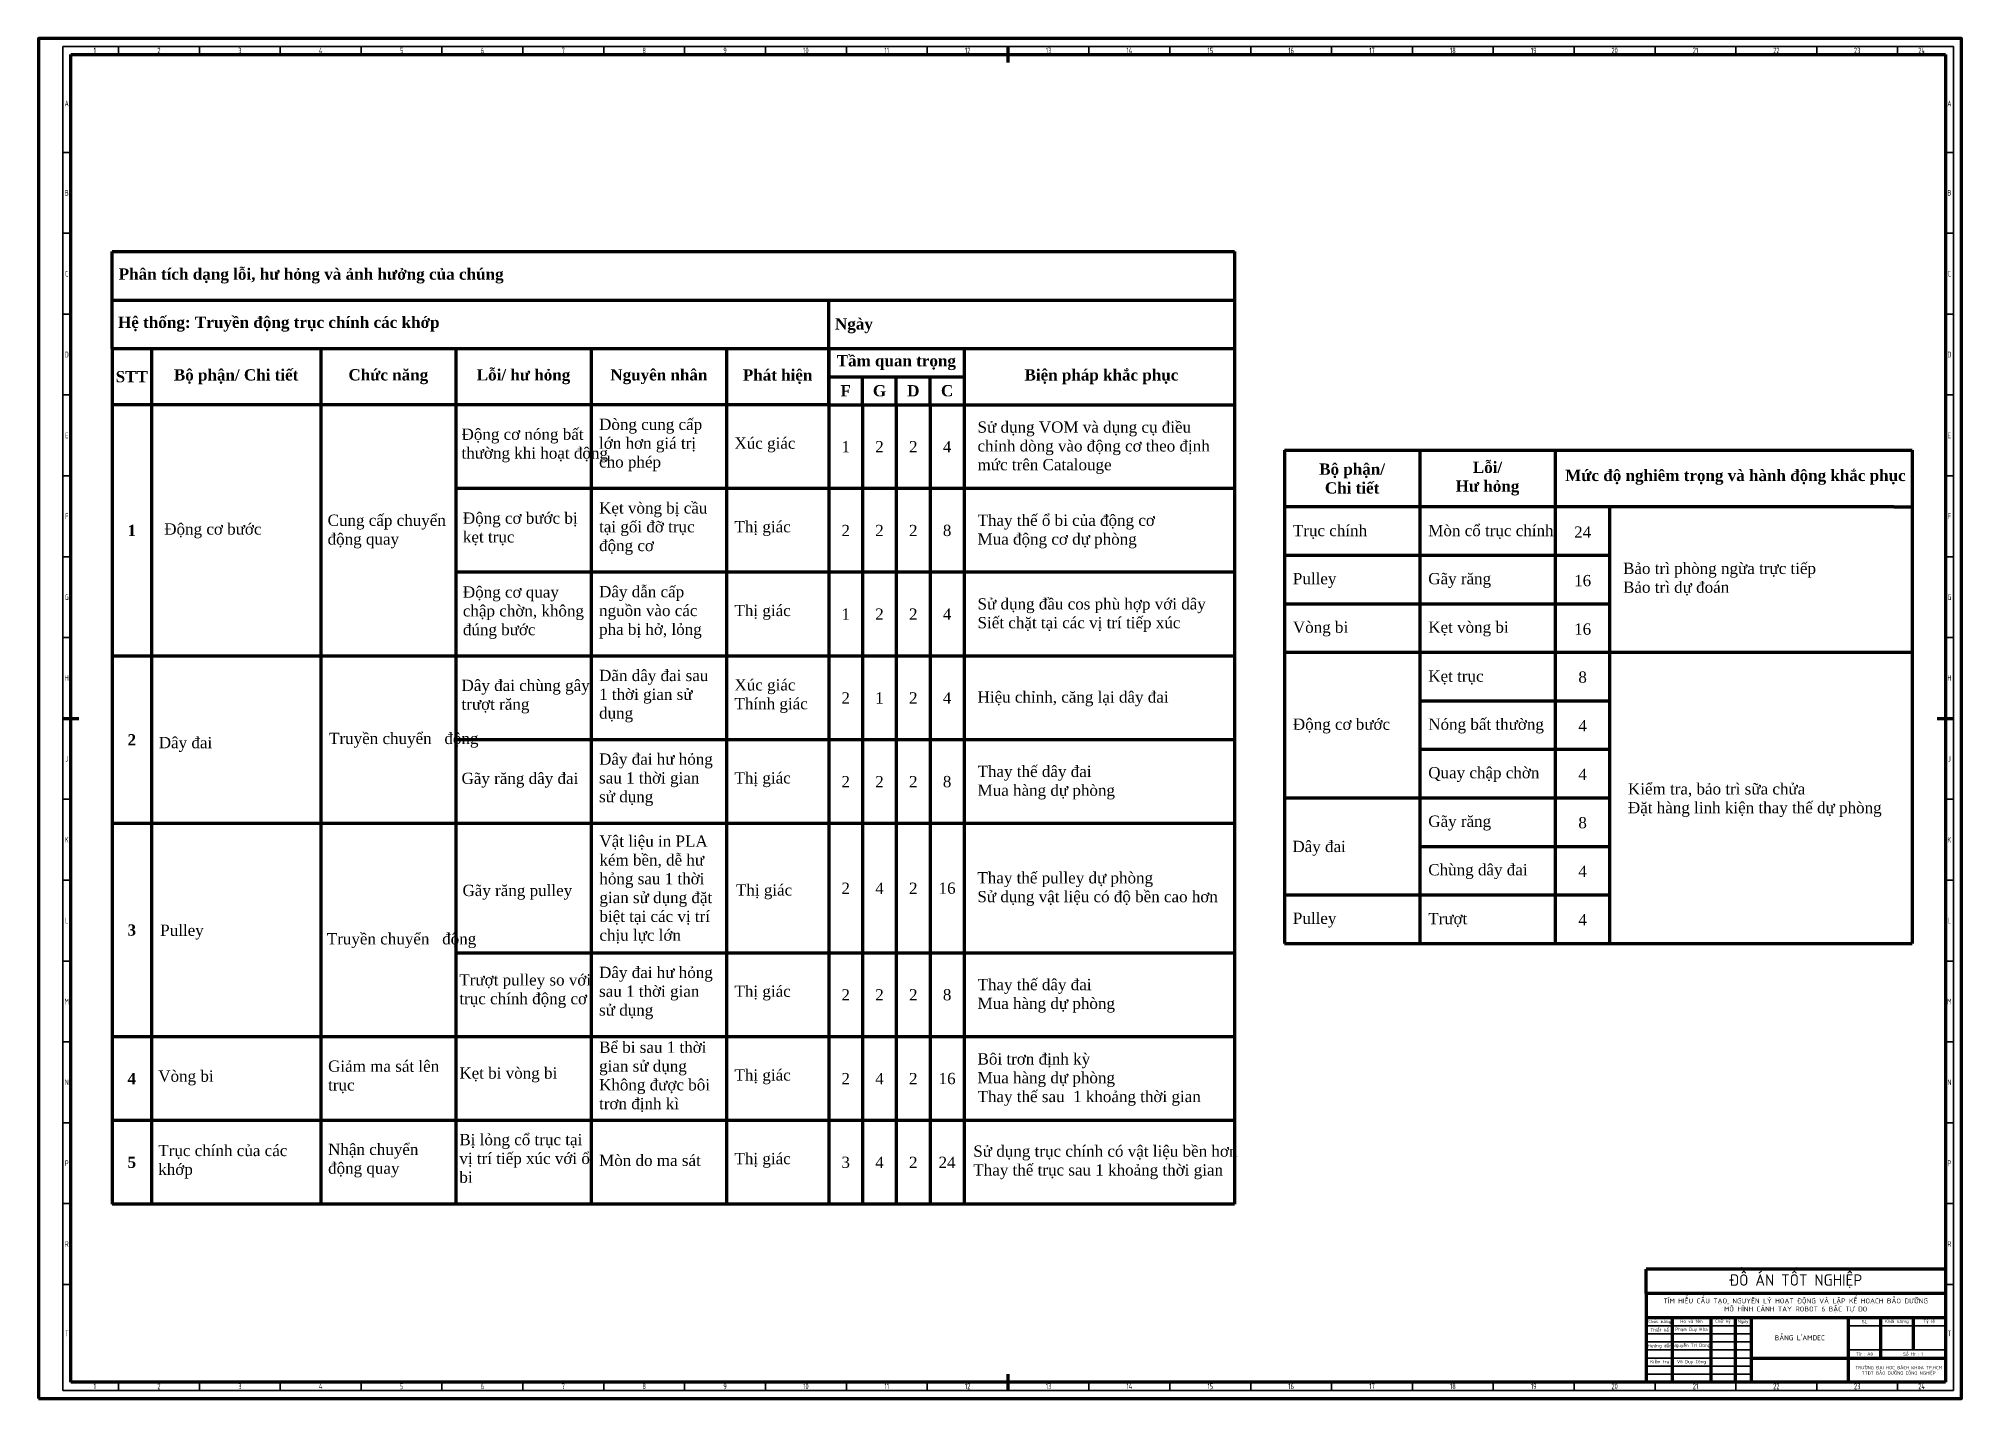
# Model space of a CAD drawing. Header units: millimetres. Extents: x -253 to 12701, y 1223 to 2077.
# Drawn here: x 11512 to 12701, y 1223 to 2064 of the extents above; entities that cross this region are included whole.
import ezdxf

# ---------------------------------------------------------------- set-up
doc = ezdxf.new("R2010")
doc.units = ezdxf.units.MM
for name, color, linetype, lineweight in [('0.7mm', 7, 'Continuous', 70), ('Chu', 241, 'Continuous', 35), ('d', 7, 'Continuous', 35), ('Net 0.35', 20, 'Continuous', 35), ('Net 0.7', 7, 'Continuous', 70)]:
    doc.layers.add(name, color=color, linetype=linetype, lineweight=lineweight)
doc.styles.add('SLDTEXTSTYLE1', font='TXT', dxfattribs={"width": 0.7})
doc.styles.get("Standard").update_dxf_attribs({"font": 'arial.ttf'})

msp = doc.modelspace()

# ---------------------------------------------------------------- texts
at = {"layer": '0.7mm', "attachment_point": 5}
for s, width, gutter_width, insert, char_height in [('\\pxql;{\\fTimes New Roman|b1|i0|c0|p18;Phân tích dạng lỗi, hư hỏng và ảnh hưởng của chúng}', 273.609, 11.6, (11698.7, 1917.5), 7), ('\\pxql;{\\fTimes New Roman|b1|i0|c0|p18;Hệ thống: Truyền động trục chính các khớp}', 208.9, 11.6, (11665.9, 1887.7), 7), ('\\pxql;{\\fTimes New Roman|b1|i0|c0|p18;Ngày}', 208.9, 11.6, (12109.2, 1886.7), 7), ('{\\fTimes New Roman|b1|i0|c0|p18;Tầm quan trọng}', 87.821, 13.9, (12042.7, 1863.9), 6.97), ('{\\fTimes New Roman|b1|i0|c0|p18;STT}', 87.821, 13.9, (11570, 1855.2), 6.97), ('{\\fTimes New Roman|b1|i0|c0|p18;Bộ phận/ Chi tiết}', 87.821, 13.9, (11634.5, 1855.2), 6.97), ('{\\fTimes New Roman|b1|i0|c0|p18;Chức năng}', 87.821, 13.9, (11728.6, 1855.2), 6.97), ('{\\fTimes New Roman|b1|i0|c0|p18;Lỗi/ hư hỏng}', 87.821, 13.9, (11812.2, 1855.2), 6.97), ('{\\fTimes New Roman|b1|i0|c0|p18;Nguyên nhân}', 87.821, 13.9, (11895.9, 1855.2), 6.97), ('{\\fTimes New Roman|b1|i0|c0|p18;Phát hiện}', 87.821, 13.9, (11969.3, 1855.2), 6.97), ('{\\fTimes New Roman|b1|i0|c0|p18; Biện pháp khắc phục}', 113.709, 13.9, (12168.2, 1855.2), 6.97), ('{\\fTimes New Roman|b1|i0|c0|p18;F}', 87.821, 13.9, (12011.4, 1846.5), 6.97), ('{\\fTimes New Roman|b1|i0|c0|p18;G}', 87.821, 13.9, (12032.3, 1846.5), 6.97), ('{\\fTimes New Roman|b1|i0|c0|p18;D}', 87.821, 13.9, (12053.2, 1846.5), 6.97), ('{\\fTimes New Roman|b1|i0|c0|p18;C}', 87.821, 13.9, (12074.1, 1846.5), 6.97), ('\\pxql;{\\fTimes New Roman|b0|i0|c0|p18;Động cơ nóng bất\\Pthường khi hoạt động}', 87.821, 13.9, (11817.8, 1812.7), 6.97), ('\\pxql;{\\fTimes New Roman|b0|i0|c0|p18;Dòng cung cấp  lớn hơn giá trị cho phép}', 72.527, 13.9, (11895.2, 1813), 6.97), ('\\pxql;{\\fTimes New Roman|b0|i0|c0|p18;Sử dụng VOM và dụng cụ điều chỉnh dòng vào động cơ theo định mức trên Catalouge}', 154.931, 13.9, (12170.4, 1811.3), 6.9696), ('\\pxql;{\\fTimes New Roman|b0|i0|c0|p18;Xúc giác}', 72.527, 13.9, (11978.9, 1813), 6.97), ('\\pxqc;{\\fTimes New Roman|b0|i0|c0|p18;1}', 72.527, 13.9, (12011.4, 1811.9), 6.97), ('\\pxqc;{\\fTimes New Roman|b0|i0|c0|p18;2}', 72.527, 13.9, (12032.3, 1811.9), 6.97), ('\\pxqc;{\\fTimes New Roman|b0|i0|c0|p18;2}', 72.527, 13.9, (12053.2, 1811.9), 6.97), ('\\pxqc;{\\fTimes New Roman|b0|i0|c0|p18;4}', 88.536, 13.9, (12074.1, 1811.9), 6.97), ('{\\fTimes New Roman|b1|i0|c0|p18;Bộ phận/\\PChi tiết}', 87.821, 13.9, (12324.5, 1792.2), 6.97), ('{\\fTimes New Roman|b1|i0|c0|p18;Lỗi/\\PHư hỏng}', 87.821, 13.9, (12408.2, 1792.2), 6.97), ('{\\fTimes New Roman|b1|i0|c0|p18;Mức độ nghiêm trọng và hành động khắc phục}', 206.309, 13.9, (12561.5, 1793), 6.97), ('\\pxql;{\\fTimes New Roman|b0|i0|c0|p18;Động cơ bước bị kẹt trục}', 78.764, 13.9, (11814.1, 1761.1), 6.97), ('\\pxql;{\\fTimes New Roman|b0|i0|c0|p18;Kẹt vòng bị cầu tại gối đỡ trục động cơ}', 72.527, 13.9, (11895.2, 1761.3), 6.97), ('{\\fTimes New Roman|b1|i0|c0|p18;1}', 87.821, 13.9, (11570, 1760.1), 6.97), ('\\pxql;{\\fTimes New Roman|b0|i0|c0|p18;Động cơ bước}', 87.821, 13.9, (11634, 1759.9), 6.97), ('\\pxql;{\\fTimes New Roman|b0|i0|c0|p18;Cung cấp chuyển\\Pđộng quay}', 87.821, 13.9, (11735, 1759.5), 6.97), ('\\pxql;{\\fTimes New Roman|b0|i0|c0|p18;Thị giác}', 72.527, 13.9, (11978.9, 1761.3), 6.97), ('\\pxqc;{\\fTimes New Roman|b0|i0|c0|p18;2}', 72.527, 13.9, (12011.4, 1760.1), 6.97), ('\\pxqc;{\\fTimes New Roman|b0|i0|c0|p18;2}', 72.527, 13.9, (12032.3, 1760.1), 6.97), ('\\pxqc;{\\fTimes New Roman|b0|i0|c0|p18;2}', 72.527, 13.9, (12053.2, 1760.1), 6.97), ('\\pxqc;{\\fTimes New Roman|b0|i0|c0|p18;8}', 88.536, 13.9, (12074.1, 1760.1), 6.97), ('\\pxql;{\\fTimes New Roman|b0|i0|c0|p18;Thay thế ổ bi của động cơ\\PMua động cơ dự phòng}', 154.931, 13.9, (12170.4, 1759.5), 6.97), ('\\pxql;{\\fTimes New Roman|b0|i0|c0|p18;Trục chính}', 87.821, 13.9, (12331.8, 1759.2), 6.97), ('\\pxql;{\\fTimes New Roman|b0|i0|c0|p18;Mòn cổ trục chính}', 87.821, 13.9, (12415.5, 1759.2), 6.97), ('\\pxql;{\\fTimes New Roman|b0|i0|c0|p18;24}', 87.821, 13.9, (12505.7, 1759.1), 6.97), ('\\pxql;{\\fTimes New Roman|b0|i0|c0|p18;Bảo trì phòng ngừa trực tiếp\\PBảo trì dự đoán}', 154.931, 13.9, (12569.5, 1730), 6.97), ('\\pxql;{\\fTimes New Roman|b0|i0|c0|p18;Động cơ quay chập chờn, không đúng bước}', 78.764, 13.9, (11814.1, 1709.3), 6.97), ('\\pxql;{\\fTimes New Roman|b0|i0|c0|p18;Dây dẫn cấp nguồn vào các pha bị hở, lỏng}', 72.527, 13.9, (11895.2, 1709.5), 6.97), ('\\pxql;{\\fTimes New Roman|b0|i0|c0|p18;Pulley}', 87.821, 13.9, (12331.8, 1729.2), 6.97), ('\\pxql;{\\fTimes New Roman|b0|i0|c0|p18;Gãy răng}', 87.821, 13.9, (12415.5, 1729.2), 6.97), ('\\pxql;{\\fTimes New Roman|b0|i0|c0|p18;16}', 87.821, 13.9, (12505.7, 1729.1), 6.97), ('\\pxql;{\\fTimes New Roman|b0|i0|c0|p18;Thị giác}', 72.527, 13.9, (11978.9, 1709.5), 6.97), ('\\pxql;{\\fTimes New Roman|b0|i0|c0|p18;Sử dụng đầu cos phù hợp với dây\\PSiết chặt tại các vị trí tiếp xúc}', 154.931, 13.9, (12170.4, 1707.8), 6.97), ('\\pxqc;{\\fTimes New Roman|b0|i0|c0|p18;1}', 72.527, 13.9, (12011.4, 1708.4), 6.97), ('\\pxqc;{\\fTimes New Roman|b0|i0|c0|p18;2}', 72.527, 13.9, (12032.3, 1708.4), 6.97), ('\\pxqc;{\\fTimes New Roman|b0|i0|c0|p18;2}', 72.527, 13.9, (12053.2, 1708.4), 6.97), ('\\pxqc;{\\fTimes New Roman|b0|i0|c0|p18;4}', 88.536, 13.9, (12074.1, 1708.4), 6.97), ('\\pxql;{\\fTimes New Roman|b0|i0|c0|p18;Vòng bi}', 87.821, 13.9, (12331.8, 1699.2), 6.97), ('\\pxql;{\\fTimes New Roman|b0|i0|c0|p18;Kẹt vòng bi}', 87.821, 13.9, (12415.5, 1699.2), 6.97), ('\\pxql;{\\fTimes New Roman|b0|i0|c0|p18;16}', 87.821, 13.9, (12505.7, 1699.1), 6.97), ('\\pxql;{\\fTimes New Roman|b0|i0|c0|p18;Dây đai chùng gây trượt răng}', 87.821, 13.9, (11817.8, 1657.4), 6.97), ('\\pxql;{\\fTimes New Roman|b0|i0|c0|p18;Dãn dây đai sau 1 thời gian sử dụng}', 72.527, 13.9, (11895.2, 1657.7), 6.97), ('\\pxql;{\\fTimes New Roman|b0|i0|c0|p18;Xúc giác\\PThính giác}', 72.527, 13.9, (11978.9, 1657.7), 6.97), ('\\pxql;{\\fTimes New Roman|b0|i0|c0|p18;Kẹt trục}', 87.821, 13.9, (12415.5, 1669.2), 6.97), ('\\pxql;{\\fTimes New Roman|b0|i0|c0|p18;8}', 87.821, 13.9, (12508.3, 1669.4), 6.97), ('\\pxqc;{\\fTimes New Roman|b0|i0|c0|p18;2}', 72.527, 13.9, (12011.4, 1656.6), 6.97), ('\\pxqc;{\\fTimes New Roman|b0|i0|c0|p18;1}', 72.527, 13.9, (12032.3, 1656.6), 6.97), ('\\pxqc;{\\fTimes New Roman|b0|i0|c0|p18;2}', 72.527, 13.9, (12053.2, 1656.6), 6.97), ('\\pxqc;{\\fTimes New Roman|b0|i0|c0|p18;4}', 88.536, 13.9, (12074.1, 1656.6), 6.97), ('\\pxql;{\\fTimes New Roman|b0|i0|c0|p18;Hiệu chỉnh, căng lại dây đai}', 154.931, 13.9, (12170.4, 1656), 6.97), ('\\pxql;{\\fTimes New Roman|b0|i0|c0|p18;Động cơ bước}', 87.821, 13.9, (12331.8, 1639.2), 6.97), ('\\pxql;{\\fTimes New Roman|b0|i0|c0|p18;Nóng bất thường}', 87.821, 13.9, (12415.5, 1639.2), 6.97), ('\\pxql;{\\fTimes New Roman|b0|i0|c0|p18;4}', 87.821, 13.9, (12508.3, 1639.4), 6.97), ('{\\fTimes New Roman|b1|i0|c0|p18;2}', 87.821, 13.9, (11570, 1630.7), 6.97), ('\\pxql;{\\fTimes New Roman|b0|i0|c0|p18;Dây đai}', 87.821, 13.9, (11630.6, 1627.8), 6.97), ('\\pxql;{\\fTimes New Roman|b0|i0|c0|p18;Truyền chuyển   động}', 87.821, 13.9, (11735.9, 1630.4), 6.97), ('\\pxql;{\\fTimes New Roman|b0|i0|c0|p18;Dây đai hư hỏng sau 1 thời gian sử dụng}', 72.527, 13.9, (11895.2, 1606), 6.97), ('\\pxql;{\\fTimes New Roman|b0|i0|c0|p18;Gãy răng dây đai}', 87.821, 13.9, (11817.8, 1605.7), 6.97), ('\\pxql;{\\fTimes New Roman|b0|i0|c0|p18;Thị giác}', 72.527, 13.9, (11978.9, 1606), 6.97), ('\\pxqc;{\\fTimes New Roman|b0|i0|c0|p18;2}', 72.527, 13.9, (12011.4, 1604.8), 6.97), ('\\pxqc;{\\fTimes New Roman|b0|i0|c0|p18;2}', 72.527, 13.9, (12032.3, 1604.8), 6.97), ('\\pxqc;{\\fTimes New Roman|b0|i0|c0|p18;2}', 72.527, 13.9, (12053.2, 1604.8), 6.97), ('\\pxqc;{\\fTimes New Roman|b0|i0|c0|p18;8}', 88.536, 13.9, (12074.1, 1604.8), 6.97), ('\\pxql;{\\fTimes New Roman|b0|i0|c0|p18;Thay thế dây đai\\PMua hàng dự phòng }', 154.931, 13.9, (12170.4, 1604.2), 6.97), ('\\pxql;{\\fTimes New Roman|b0|i0|c0|p18;Quay chập chờn}', 87.821, 13.9, (12415.5, 1609.2), 6.97), ('\\pxql;{\\fTimes New Roman|b0|i0|c0|p18;4}', 87.821, 13.9, (12508.3, 1609.4), 6.97), ('\\pxql;{\\fTimes New Roman|b0|i0|c0|p18;Kiểm tra, bảo trì sữa chửa\\PĐặt hàng linh kiện thay thế dự phòng}', 154.931, 13.9, (12572.5, 1593.4), 6.97), ('\\pxql;{\\fTimes New Roman|b0|i0|c0|p18;Gãy răng}', 87.821, 13.9, (12415.5, 1579.2), 6.97), ('\\pxql;{\\fTimes New Roman|b0|i0|c0|p18;8}', 87.821, 13.9, (12508.3, 1579.4), 6.97), ('\\pxql;{\\fTimes New Roman|b0|i0|c0|p18;Vật liệu in PLA kém bền, dễ hư hỏng sau 1 thời gian sử dụng đặt biệt tại các vị trí chịu lực lớn}', 72.527, 13.9, (11895.4, 1538.1), 6.9696), ('\\pxql;{\\fTimes New Roman|b0|i0|c0|p18;Dây đai}', 87.821, 13.9, (12331.5, 1563.6), 6.97), ('\\pxql;{\\fTimes New Roman|b0|i0|c0|p18;Thay thế pulley dự phòng\\PSử dụng vật liệu có độ bền cao hơn}', 154.931, 13.9, (12170.3, 1538.4), 6.97), ('\\pxql;{\\fTimes New Roman|b0|i0|c0|p18;Chùng dây đai}', 87.821, 13.9, (12415.5, 1549.2), 6.97), ('\\pxql;{\\fTimes New Roman|b0|i0|c0|p18;4}', 87.821, 13.9, (12508.3, 1549.4), 6.97), ('\\pxql;{\\fTimes New Roman|b0|i0|c0|p18;Gãy răng pulley}', 87.821, 13.9, (11818.4, 1536.4), 6.97), ('\\pxql;{\\fTimes New Roman|b0|i0|c0|p18;Thị giác}', 72.527, 13.9, (11979.8, 1536.7), 6.97), ('\\pxqc;{\\fTimes New Roman|b0|i0|c0|p18;2}', 72.527, 13.9, (12011.4, 1538.9), 6.97), ('\\pxqc;{\\fTimes New Roman|b0|i0|c0|p18;4}', 72.527, 13.9, (12032.3, 1538.9), 6.97), ('\\pxqc;{\\fTimes New Roman|b0|i0|c0|p18;2}', 72.527, 13.9, (12053.2, 1538.9), 6.97), ('\\pxqc;{\\fTimes New Roman|b0|i0|c0|p18;16}', 72.527, 13.9, (12074.1, 1538.9), 6.97), ('\\pxql;{\\fTimes New Roman|b0|i0|c0|p18;Pulley}', 87.821, 13.9, (12331.8, 1519.2), 6.97), ('\\pxql;{\\fTimes New Roman|b0|i0|c0|p18;Trượt}', 87.821, 13.9, (12415.5, 1519.2), 6.97), ('\\pxql;{\\fTimes New Roman|b0|i0|c0|p18;4}', 87.821, 13.9, (12508.3, 1519.4), 6.97), ('{\\fTimes New Roman|b1|i0|c0|p18;3}', 87.821, 13.9, (11570, 1513), 6.97), ('\\pxql;{\\fTimes New Roman|b0|i0|c0|p18;Pulley}', 87.821, 13.9, (11631.5, 1511.8), 6.97), ('\\pxql;{\\fTimes New Roman|b0|i0|c0|p18;Truyền chuyển   động}', 87.821, 13.9, (11734.5, 1506.5), 6.97), ('\\pxql;{\\fTimes New Roman|b0|i0|c0|p18;Dây đai hư hỏng sau 1 thời gian sử dụng}', 72.527, 13.9, (11895.2, 1474.1), 6.97), ('\\pxql;{\\fTimes New Roman|b0|i0|c0|p18;Trượt pulley so với trục chính động cơ}', 83.733, 13.9, (11814.4, 1475.3), 6.97), ('\\pxql;{\\fTimes New Roman|b0|i0|c0|p18;Thị giác}', 72.527, 13.9, (11978.9, 1474.1), 6.97), ('\\pxqc;{\\fTimes New Roman|b0|i0|c0|p18;2}', 72.527, 13.9, (12011.4, 1473), 6.97), ('\\pxqc;{\\fTimes New Roman|b0|i0|c0|p18;2}', 72.527, 13.9, (12032.3, 1473), 6.97), ('\\pxqc;{\\fTimes New Roman|b0|i0|c0|p18;2}', 72.527, 13.9, (12053.2, 1473), 6.97), ('\\pxqc;{\\fTimes New Roman|b0|i0|c0|p18;8}', 88.536, 13.9, (12074.1, 1473), 6.97), ('\\pxql;{\\fTimes New Roman|b0|i0|c0|p18;Thay thế dây đai\\PMua hàng dự phòng }', 154.931, 13.9, (12170.4, 1472.4), 6.97), ('\\pxql;{\\fTimes New Roman|b0|i0|c0|p18;Bể bi sau 1 thời gian sử dụng\\PKhông được bôi trơn định kì}', 72.527, 13.9, (11895.2, 1422.3), 6.97), ('\\pxql;{\\fTimes New Roman|b0|i0|c0|p18;Giảm ma sát lên \\Ptrục}', 74.631, 13.9, (11728.7, 1422.2), 6.97), ('\\pxql;{\\fTimes New Roman|b0|i0|c0|p18;Kẹt bi vòng bi}', 83.733, 13.9, (11814.4, 1423.5), 6.97), ('\\pxql;{\\fTimes New Roman|b0|i0|c0|p18;Thị giác}', 72.527, 13.9, (11978.9, 1422.3), 6.97), ('\\pxql;{\\fTimes New Roman|b0|i0|c0|p18;Bôi trơn định kỳ\\PMua hàng dự phòng\\PThay thế sau  1 khoảng thời gian}', 154.931, 13.9, (12170.4, 1420.6), 6.97), ('{\\fTimes New Roman|b1|i0|c0|p18;4}', 87.821, 13.9, (11570, 1421.2), 6.97), ('\\pxql;{\\fTimes New Roman|b0|i0|c0|p18;Vòng bi}', 87.821, 13.9, (11630.3, 1421.6), 6.97), ('\\pxqc;{\\fTimes New Roman|b0|i0|c0|p18;2}', 72.527, 13.9, (12011.4, 1421.2), 6.97), ('\\pxqc;{\\fTimes New Roman|b0|i0|c0|p18;4}', 72.527, 13.9, (12032.3, 1421.2), 6.97), ('\\pxqc;{\\fTimes New Roman|b0|i0|c0|p18;2}', 72.527, 13.9, (12053.2, 1421.2), 6.97), ('\\pxqc;{\\fTimes New Roman|b0|i0|c0|p18;16}', 88.536, 13.9, (12074.1, 1421.2), 6.97), ('\\pxql;{\\fTimes New Roman|b0|i0|c0|p18;Trục chính của các khớp}', 87.821, 13.9, (11630.3, 1369.8), 6.97), ('\\pxql;{\\fTimes New Roman|b0|i0|c0|p18;Nhận chuyển động quay}', 74.631, 13.9, (11728.7, 1370.5), 6.97), ('\\pxql;{\\fTimes New Roman|b0|i0|c0|p18;Bị lỏng cổ trục tại vị trí tiếp xúc với ổ bi}', 83.733, 13.9, (11814.4, 1371.8), 6.97), ('\\pxql;{\\fTimes New Roman|b0|i0|c0|p18;Sử dụng trục chính có vật liệu bền hơn\\PThay thế trục sau 1 khoảng thời gian}', 181.761, 13.9, (12181.2, 1369.4), 6.97), ('{\\fTimes New Roman|b1|i0|c0|p18;5}', 87.821, 13.9, (11570, 1369.4), 6.97), ('\\pxql;{\\fTimes New Roman|b0|i0|c0|p18;Mòn do ma sát}', 72.527, 13.9, (11895.2, 1370.6), 6.97), ('\\pxql;{\\fTimes New Roman|b0|i0|c0|p18;Thị giác}', 72.527, 13.9, (11978.9, 1370.6), 6.97), ('\\pxqc;{\\fTimes New Roman|b0|i0|c0|p18;3}', 72.527, 13.9, (12011.4, 1369.4), 6.97), ('\\pxqc;{\\fTimes New Roman|b0|i0|c0|p18;4}', 72.527, 13.9, (12032.3, 1369.4), 6.97), ('\\pxqc;{\\fTimes New Roman|b0|i0|c0|p18;2}', 72.527, 13.9, (12053.2, 1369.4), 6.97), ('\\pxqc;{\\fTimes New Roman|b0|i0|c0|p18;24}', 88.536, 13.9, (12074.1, 1369.4), 6.97)]:
    msp.add_mtext_dynamic_manual_height_columns(s, width=width, gutter_width=gutter_width, heights=[0], dxfattribs=dict(at, insert=insert, char_height=char_height))
at = {"layer": 'Chu', "char_height": 3.5, "attachment_point": 5, "style": 'SLDTEXTSTYLE1'}
for s, insert in [('{\\fTCVN 7284|b0|i0|c0|p34;1}', (11547.1, 2056.9)), ('{\\fTCVN 7284|b0|i0|c0|p34;2}', (11586.8, 2056.9)), ('{\\fTCVN 7284|b0|i0|c0|p34;3}', (11636.8, 2056.9)), ('{\\fTCVN 7284|b0|i0|c0|p34;4}', (11686.8, 2056.9)), ('{\\fTCVN 7284|b0|i0|c0|p34;5}', (11736.8, 2056.9)), ('{\\fTCVN 7284|b0|i0|c0|p34;6}', (11786.8, 2056.9)), ('{\\fTCVN 7284|b0|i0|c0|p34;7}', (11836.8, 2056.9)), ('{\\fTCVN 7284|b0|i0|c0|p34;8}', (11886.8, 2056.9)), ('{\\fTCVN 7284|b0|i0|c0|p34;9}', (11936.8, 2056.9)), ('{\\fTCVN 7284|b0|i0|c0|p34;10}', (11986.8, 2056.9)), ('{\\fTCVN 7284|b0|i0|c0|p34;11}', (12036.8, 2056.9)), ('{\\fTCVN 7284|b0|i0|c0|p34;12}', (12086.8, 2056.9)), ('{\\fTCVN 7284|b0|i0|c0|p34;13}', (12136.8, 2056.9)), ('{\\fTCVN 7284|b0|i0|c0|p34;14}', (12186.8, 2056.9)), ('{\\fTCVN 7284|b0|i0|c0|p34;15}', (12236.8, 2056.9)), ('{\\fTCVN 7284|b0|i0|c0|p34;16}', (12286.8, 2056.9)), ('{\\fTCVN 7284|b0|i0|c0|p34;17}', (12336.8, 2056.9)), ('{\\fTCVN 7284|b0|i0|c0|p34;18}', (12386.8, 2056.9)), ('{\\fTCVN 7284|b0|i0|c0|p34;19}', (12436.8, 2056.9)), ('{\\fTCVN 7284|b0|i0|c0|p34;20}', (12486.8, 2056.9)), ('{\\fTCVN 7284|b0|i0|c0|p34;21}', (12536.8, 2056.9)), ('{\\fTCVN 7284|b0|i0|c0|p34;22}', (12586.8, 2056.9)), ('{\\fTCVN 7284|b0|i0|c0|p34;23}', (12636.8, 2056.9)), ('{\\fTCVN 7284|b0|i0|c0|p34;24}', (12676.6, 2056.9)), ('{\\fTCVN 7284|b0|i0|c0|p34;A}', (11529.8, 2024.1)), ('{\\fTCVN 7284|b0|i0|c0|p34;A}', (12693.8, 2024.1)), ('{\\fTCVN 7284|b0|i0|c0|p34;B}', (11529.8, 1968.9)), ('{\\fTCVN 7284|b0|i0|c0|p34;B}', (12693.8, 1968.9)), ('{\\fTCVN 7284|b0|i0|c0|p34;C}', (11529.8, 1918.9)), ('{\\fTCVN 7284|b0|i0|c0|p34;C}', (12693.8, 1918.9)), ('{\\fTCVN 7284|b0|i0|c0|p34;D}', (11529.8, 1868.9)), ('{\\fTCVN 7284|b0|i0|c0|p34;D}', (12693.8, 1868.9)), ('{\\fTCVN 7284|b0|i0|c0|p34;E}', (11529.8, 1818.9)), ('{\\fTCVN 7284|b0|i0|c0|p34;E}', (12693.8, 1818.9)), ('{\\fTCVN 7284|b0|i0|c0|p34;F}', (11529.8, 1768.9)), ('{\\fTCVN 7284|b0|i0|c0|p34;F}', (12693.8, 1768.9)), ('{\\fTCVN 7284|b0|i0|c0|p34;G}', (11529.8, 1718.9)), ('{\\fTCVN 7284|b0|i0|c0|p34;G}', (12693.8, 1718.9)), ('{\\fTCVN 7284|b0|i0|c0|p34;H}', (11529.8, 1668.9)), ('{\\fTCVN 7284|b0|i0|c0|p34;H}', (12693.8, 1668.9)), ('{\\fTCVN 7284|b0|i0|c0|p34;J}', (11529.8, 1618.9)), ('{\\fTCVN 7284|b0|i0|c0|p34;J}', (12693.8, 1618.9)), ('{\\fTCVN 7284|b0|i0|c0|p34;K}', (11529.8, 1568.9)), ('{\\fTCVN 7284|b0|i0|c0|p34;K}', (12693.8, 1568.9)), ('{\\fTCVN 7284|b0|i0|c0|p34;L}', (11529.8, 1518.9)), ('{\\fTCVN 7284|b0|i0|c0|p34;L}', (12693.8, 1518.9)), ('{\\fTCVN 7284|b0|i0|c0|p34;M}', (11529.8, 1468.9)), ('{\\fTCVN 7284|b0|i0|c0|p34;M}', (12693.8, 1468.9)), ('{\\fTCVN 7284|b0|i0|c0|p34;N}', (11529.8, 1418.9)), ('{\\fTCVN 7284|b0|i0|c0|p34;N}', (12693.8, 1418.9)), ('{\\fTCVN 7284|b0|i0|c0|p34;P}', (11529.8, 1368.9)), ('{\\fTCVN 7284|b0|i0|c0|p34;P}', (12693.8, 1368.9)), ('{\\fTCVN 7284|b0|i0|c0|p34;R}', (11529.8, 1318.9)), ('{\\fTCVN 7284|b0|i0|c0|p34;R}', (12693.8, 1318.9)), ('{\\fTCVN 7284|b0|i0|c0|p34;T}', (11529.8, 1263.6)), ('{\\fTCVN 7284|b0|i0|c0|p34;T}', (12693.8, 1263.6)), ('{\\fTCVN 7284|b0|i0|c0|p34;1}', (11547.1, 1230.9)), ('{\\fTCVN 7284|b0|i0|c0|p34;2}', (11586.8, 1230.9)), ('{\\fTCVN 7284|b0|i0|c0|p34;3}', (11636.8, 1230.9)), ('{\\fTCVN 7284|b0|i0|c0|p34;4}', (11686.8, 1230.9)), ('{\\fTCVN 7284|b0|i0|c0|p34;5}', (11736.8, 1230.9)), ('{\\fTCVN 7284|b0|i0|c0|p34;6}', (11786.8, 1230.9)), ('{\\fTCVN 7284|b0|i0|c0|p34;7}', (11836.8, 1230.9)), ('{\\fTCVN 7284|b0|i0|c0|p34;8}', (11886.8, 1230.9)), ('{\\fTCVN 7284|b0|i0|c0|p34;9}', (11936.8, 1230.9)), ('{\\fTCVN 7284|b0|i0|c0|p34;10}', (11986.8, 1230.9)), ('{\\fTCVN 7284|b0|i0|c0|p34;11}', (12036.8, 1230.9)), ('{\\fTCVN 7284|b0|i0|c0|p34;12}', (12086.8, 1230.9)), ('{\\fTCVN 7284|b0|i0|c0|p34;13}', (12136.8, 1230.9)), ('{\\fTCVN 7284|b0|i0|c0|p34;14}', (12186.8, 1230.9)), ('{\\fTCVN 7284|b0|i0|c0|p34;15}', (12236.8, 1230.9)), ('{\\fTCVN 7284|b0|i0|c0|p34;16}', (12286.8, 1230.9)), ('{\\fTCVN 7284|b0|i0|c0|p34;17}', (12336.8, 1230.9)), ('{\\fTCVN 7284|b0|i0|c0|p34;18}', (12386.8, 1230.9)), ('{\\fTCVN 7284|b0|i0|c0|p34;19}', (12436.8, 1230.9)), ('{\\fTCVN 7284|b0|i0|c0|p34;20}', (12486.8, 1230.9)), ('{\\fTCVN 7284|b0|i0|c0|p34;21}', (12536.8, 1230.9)), ('{\\fTCVN 7284|b0|i0|c0|p34;22}', (12586.8, 1230.9)), ('{\\fTCVN 7284|b0|i0|c0|p34;23}', (12636.8, 1230.9)), ('{\\fTCVN 7284|b0|i0|c0|p34;24}', (12676.6, 1230.9))]:
    msp.add_mtext(s, dxfattribs=dict(at, insert=insert))
at = {"layer": 'Chu'}
for s, width, insert, char_height, attachment_point in [('{\\fTCVN 7284|b0|i0|c0|p34;ĐỒ ÁN TỐT NGHIỆP}', 128.173, (12598.8, 1295.9), 7, 5), ('{\\fTCVN 7284|b0|i0|c0|p34;TÌM HIỂU CẤU TẠO, NGUYÊN LÝ HOẠT ĐỘNG VÀ LẬP KẾ HOẠCH BẢO DƯỠNG\\PMÔ HÌNH CÁNH TAY ROBOT 6 BẬC TỰ DO}', 181.433, (12598.8, 1280.9), 3, 5), ('{\\fTCVN 7284|b0|i0|c0|p34;Chức năng}', 18.938, (12514.7, 1270.7), 2, 5), ('\\pxqc;{\\fTCVN 7284|b0|i0|c0|p34;Chữ ký}', 18.938, (12553.8, 1270.9), 2, 5), ('\\pxqc;{\\fTCVN 7284|b0|i0|c0|p34;Khối lượng}', 45.233, (12661.3, 1270.9), 2, 5), ('\\pxqc;{\\fTCVN 7284|b0|i0|c0|p34;Tỷ lệ}', 45.233, (12681.3, 1270.9), 2, 5), ('\\pxqc;{\\fTCVN 7284|b0|i0|c0|p34;Thiết kế}', 18.938, (12514.7, 1265.7), 2, 5), ('\\pxqc;{\\fTCVN 7284|b0|i0|c0|p34;Phạm Duy Hòa}', 45.233, (12534.3, 1265.9), 2, 5), ('\\pxqc;{\\fTCVN 7284|b0|i0|c0|p34;Họ và tên}', 45.233, (12534.3, 1270.9), 2, 5), ('\\pxqc;{\\fTCVN 7284|b0|i0|c0|p34;Ngày}', 18.938, (12566.3, 1270.9), 2, 5), ("{\\fTCVN 7284|b0|i0|c0|p34;BẢNG L'AMDEC}", 51.346, (12601.3, 1260.9), 3, 5), ('\\pxqc;{\\fTCVN 7284|b0|i0|c0|p34;SL}', 45.233, (12641.3, 1270.9), 2, 5), ('\\pxqc;{\\fTCVN 7284|b0|i0|c0|p34;Hướng dẫn}', 18.938, (12514.7, 1255.7), 2, 5), ('\\pxqc;{\\fTCVN 7284|b0|i0|c0|p34;Nguyễn Trí Dũng}', 45.233, (12534.3, 1255.9), 2, 5), ('\\pxqc;{\\fTCVN 7284|b0|i0|c0|p34;Tờ : A0}', 45.233, (12641.3, 1250.9), 2, 5), ('\\pxqc;{\\fTCVN 7284|b0|i0|c0|p34;Số tờ : 1}', 45.233, (12671.3, 1250.9), 2, 5), ('\\pxqc;{\\fTCVN 7284|b0|i0|c0|p34;Kiểm tra}', 18.938, (12505.3, 1246.2), 2, 4), ('\\pxqc;{\\fTCVN 7284|b0|i0|c0|p34;Võ Duy Công}', 45.233, (12534.3, 1245.9), 2, 5), ('{\\fTCVN 7284|b0|i0|c0|p34;TRƯỜNG ĐẠI HỌC BÁCH KHOA TP.HCM\\PTTĐT BẢO DƯỠNG CÔNG NGHIỆP}', 73.353, (12662.5, 1240.6), 2, 5)]:
    msp.add_mtext_dynamic_manual_height_columns(s, width=width, gutter_width=156.6, heights=[0], dxfattribs=dict(at, insert=insert, char_height=char_height, attachment_point=attachment_point))

# ---------------------------------------------------------------- linework, layer by layer
at = {"layer": '0.7mm'}
for p, q in [((11557.8, 1932.6), (12251.8, 1932.6)), ((11557.8, 1902.6), (11557.8, 1932.6)), ((12251.8, 1932.6), (12251.8, 1902.6)), ((11557.8, 1902.6), (12251.8, 1902.6)), ((11557.8, 1872.6), (11557.8, 1902.6)), ((12000.9, 1889.1), (12000.9, 1902.6)), ((12251.8, 1902.6), (12251.8, 1872.6)), ((12000.9, 1872.6), (12000.9, 1889.1)), ((11557.8, 1872.6), (11557.8, 1343.6)), ((11557.8, 1872.6), (11557.8, 1837.8)), ((11557.8, 1872.6), (12000.9, 1872.6)), ((11582.2, 1872.6), (11582.2, 1343.6)), ((11686.8, 1872.6), (11686.8, 1343.6)), ((11770.4, 1872.6), (11770.4, 1343.6)), ((11854.1, 1872.6), (11854.1, 1343.6)), ((11937.7, 1872.6), (11937.7, 1343.6)), ((12000.9, 1872.6), (12000.9, 1343.6)), ((12000.9, 1872.6), (12084.6, 1872.6)), ((12000.9, 1837.8), (12000.9, 1872.6)), ((12084.6, 1872.6), (12084.6, 1343.6)), ((12084.6, 1872.6), (12251.8, 1872.6)), ((12251.8, 1872.6), (12251.8, 1343.6)), ((12000.9, 1855.2), (12084.6, 1855.2)), ((12021.8, 1837.8), (12021.8, 1855.2)), ((12042.7, 1837.8), (12042.7, 1855.2)), ((12063.7, 1837.8), (12063.7, 1855.2)), ((12000.9, 1837.8), (11557.8, 1837.8)), ((12000.9, 1837.8), (12251.8, 1837.8)), ((12021.8, 1837.8), (12021.8, 1343.6)), ((12042.7, 1837.8), (12042.7, 1343.6)), ((12063.7, 1837.8), (12063.7, 1343.6)), ((12282.7, 1809.7), (12282.7, 1504.8)), ((12282.7, 1809.7), (12670.7, 1809.7)), ((12366.4, 1809.7), (12366.4, 1504.8)), ((12450, 1809.7), (12450, 1504.8)), ((12670.7, 1809.7), (12670.7, 1504.8)), ((12251.8, 1786), (11770.4, 1786)), ((12659.5, 1774.8), (12282.7, 1774.8)), ((12282.7, 1774.8), (12282.7, 1744.8)), ((12483.7, 1774.8), (12483.7, 1504.8)), ((12659.5, 1774.8), (12670.7, 1774.8)), ((12282.7, 1744.8), (12483.7, 1744.8)), ((12251.8, 1734.3), (11770.4, 1734.3)), ((12282.7, 1714.8), (12483.7, 1714.8)), ((12251.8, 1682.5), (11557.8, 1682.5)), ((12282.7, 1684.8), (12670.7, 1684.8)), ((12366.4, 1654.8), (12483.7, 1654.8)), ((12251.8, 1630.7), (11770.4, 1630.7)), ((12366.4, 1624.8), (12483.7, 1624.8)), ((12282.7, 1594.8), (12483.7, 1594.8)), ((12251.8, 1579), (11557.8, 1579)), ((12366.4, 1564.8), (12483.7, 1564.8)), ((12282.7, 1534.8), (12483.7, 1534.8)), ((12251.8, 1498.8), (11770.4, 1498.8)), ((12282.7, 1504.8), (12670.7, 1504.8)), ((12251.8, 1447.1), (11557.8, 1447.1)), ((12251.8, 1395.3), (11557.8, 1395.3)), ((12251.8, 1343.6), (11557.8, 1343.6))]:
    msp.add_line(p, q, dxfattribs=at)
at = {"layer": 'd'}
msp.add_line((12691.3, 1233.4), (12691.3, 1345.4), dxfattribs=at)
at = {"layer": 'Net 0.35', "linetype": 'Continuous', "lineweight": 35}
for p, q in [((11527.3, 1228.4), (11527.3, 2059.4)), ((11527.3, 2059.4), (12696.3, 2059.4)), ((11561.8, 2059.4), (11561.8, 2054.4)), ((11611.8, 2059.4), (11611.8, 2054.4)), ((11661.8, 2059.4), (11661.8, 2054.4)), ((11711.8, 2059.4), (11711.8, 2054.4)), ((11761.8, 2059.4), (11761.8, 2054.4)), ((11811.8, 2059.4), (11811.8, 2054.4)), ((11861.8, 2059.4), (11861.8, 2054.4)), ((11911.8, 2059.4), (11911.8, 2054.4)), ((11961.8, 2059.4), (11961.8, 2054.4)), ((12011.8, 2059.4), (12011.8, 2054.4)), ((12061.8, 2059.4), (12061.8, 2054.4)), ((12161.8, 2059.4), (12161.8, 2054.4)), ((12211.8, 2059.4), (12211.8, 2054.4)), ((12261.8, 2059.4), (12261.8, 2054.4)), ((12311.8, 2059.4), (12311.8, 2054.4)), ((12361.8, 2059.4), (12361.8, 2054.4)), ((12411.8, 2059.4), (12411.8, 2054.4)), ((12461.8, 2059.4), (12461.8, 2054.4)), ((12511.8, 2059.4), (12511.8, 2054.4)), ((12561.8, 2059.4), (12561.8, 2054.4)), ((12611.8, 2059.4), (12611.8, 2054.4)), ((12661.8, 2059.4), (12661.8, 2054.4)), ((12696.3, 2059.4), (12696.3, 1228.4)), ((11532.3, 1993.9), (11527.3, 1993.9)), ((12696.3, 1993.9), (12691.3, 1993.9)), ((11532.3, 1943.9), (11527.3, 1943.9)), ((12696.3, 1943.9), (12691.3, 1943.9)), ((11532.3, 1893.9), (11527.3, 1893.9)), ((12696.3, 1893.9), (12691.3, 1893.9)), ((11532.3, 1843.9), (11527.3, 1843.9)), ((12696.3, 1843.9), (12691.3, 1843.9)), ((11532.3, 1793.9), (11527.3, 1793.9)), ((12696.3, 1793.9), (12691.3, 1793.9)), ((11532.3, 1743.9), (11527.3, 1743.9)), ((12696.3, 1743.9), (12691.3, 1743.9)), ((11532.3, 1693.9), (11527.3, 1693.9)), ((12696.3, 1693.9), (12691.3, 1693.9)), ((11532.3, 1593.9), (11527.3, 1593.9)), ((12696.3, 1593.9), (12691.3, 1593.9)), ((11532.3, 1543.9), (11527.3, 1543.9)), ((12696.3, 1543.9), (12691.3, 1543.9)), ((11532.3, 1493.9), (11527.3, 1493.9)), ((12696.3, 1493.9), (12691.3, 1493.9)), ((11532.3, 1443.9), (11527.3, 1443.9)), ((12696.3, 1443.9), (12691.3, 1443.9)), ((11532.3, 1393.9), (11527.3, 1393.9)), ((12696.3, 1393.9), (12691.3, 1393.9)), ((11532.3, 1343.9), (11527.3, 1343.9)), ((12696.3, 1343.9), (12691.3, 1343.9)), ((11532.3, 1293.9), (11527.3, 1293.9)), ((12696.3, 1293.9), (12691.3, 1293.9)), ((12696.3, 1228.4), (11527.3, 1228.4)), ((11561.8, 1233.4), (11561.8, 1228.4)), ((11611.8, 1233.4), (11611.8, 1228.4)), ((11661.8, 1233.4), (11661.8, 1228.4)), ((11711.8, 1233.4), (11711.8, 1228.4)), ((11761.8, 1233.4), (11761.8, 1228.4)), ((11811.8, 1233.4), (11811.8, 1228.4)), ((11861.8, 1233.4), (11861.8, 1228.4)), ((11911.8, 1233.4), (11911.8, 1228.4)), ((11961.8, 1233.4), (11961.8, 1228.4)), ((12011.8, 1233.4), (12011.8, 1228.4)), ((12061.8, 1233.4), (12061.8, 1228.4)), ((12161.8, 1233.4), (12161.8, 1228.4)), ((12211.8, 1233.4), (12211.8, 1228.4)), ((12261.8, 1233.4), (12261.8, 1228.4)), ((12311.8, 1233.4), (12311.8, 1228.4)), ((12361.8, 1233.4), (12361.8, 1228.4)), ((12411.8, 1233.4), (12411.8, 1228.4)), ((12461.8, 1233.4), (12461.8, 1228.4)), ((12511.8, 1233.4), (12511.8, 1228.4)), ((12561.8, 1233.4), (12561.8, 1228.4)), ((12611.8, 1233.4), (12611.8, 1228.4)), ((12661.8, 1233.4), (12661.8, 1228.4))]:
    msp.add_line(p, q, dxfattribs=at)
at = {"layer": 'Net 0.35'}
for p, q in [((12506.3, 1268.4), (12571.3, 1268.4)), ((12506.3, 1263.4), (12571.3, 1263.4)), ((12631.3, 1268.4), (12691.3, 1268.4)), ((12506.3, 1258.4), (12571.3, 1258.4)), ((12506.3, 1253.4), (12571.3, 1253.4)), ((12631.3, 1253.4), (12691.3, 1253.4)), ((12571.3, 1248.4), (12506.3, 1248.4)), ((12506.3, 1243.4), (12571.3, 1243.4)), ((12506.3, 1238.4), (12571.3, 1238.4))]:
    msp.add_line(p, q, dxfattribs=at)
at = {"layer": 'Net 0.7', "linetype": 'Continuous', "lineweight": 70}
for p, q in [((12111.8, 2049.4), (12111.8, 2059.4)), ((11532.3, 1233.4), (11532.3, 2054.4)), ((11532.3, 2054.4), (12691.3, 2054.4)), ((12691.3, 2054.4), (12691.3, 1233.4)), ((11527.3, 1643.9), (11537.3, 1643.9)), ((12686.3, 1643.9), (12696.3, 1643.9)), ((12111.8, 1228.4), (12111.8, 1238.4)), ((12691.3, 1233.4), (11532.3, 1233.4))]:
    msp.add_line(p, q, dxfattribs=at)
at = {"layer": 'Net 0.7'}
for p, q in [((12506.3, 1288.4), (12506.3, 1303.4)), ((12691.3, 1303.4), (12506.3, 1303.4)), ((12506.3, 1288.4), (12506.3, 1233.4)), ((12691.3, 1288.4), (12506.3, 1288.4)), ((12506.3, 1273.4), (12691.3, 1273.4)), ((12522.3, 1273.4), (12522.3, 1233.4)), ((12546.3, 1273.4), (12546.3, 1233.4)), ((12561.3, 1273.4), (12561.3, 1233.4)), ((12571.3, 1273.4), (12571.3, 1233.4)), ((12631.3, 1273.4), (12631.3, 1233.4)), ((12651.3, 1273.4), (12651.3, 1248.4)), ((12671.3, 1273.4), (12671.3, 1253.4)), ((12571.3, 1248.4), (12691.3, 1248.4))]:
    msp.add_line(p, q, dxfattribs=at)
msp.add_lwpolyline([(11512.3, 1223.4), (12701.3, 1223.4), (12701.3, 2064.4), (11512.3, 2064.4)], close=True, dxfattribs=at)

msp.set_redraw_order([(e.dxf.handle, doc.entitydb.next_handle()) for e in msp.query("TEXT MTEXT ATTDEF DIMENSION ARC_DIMENSION")])  # texts and dimensions are drawn at this point

doc.saveas('drawing.dxf')
